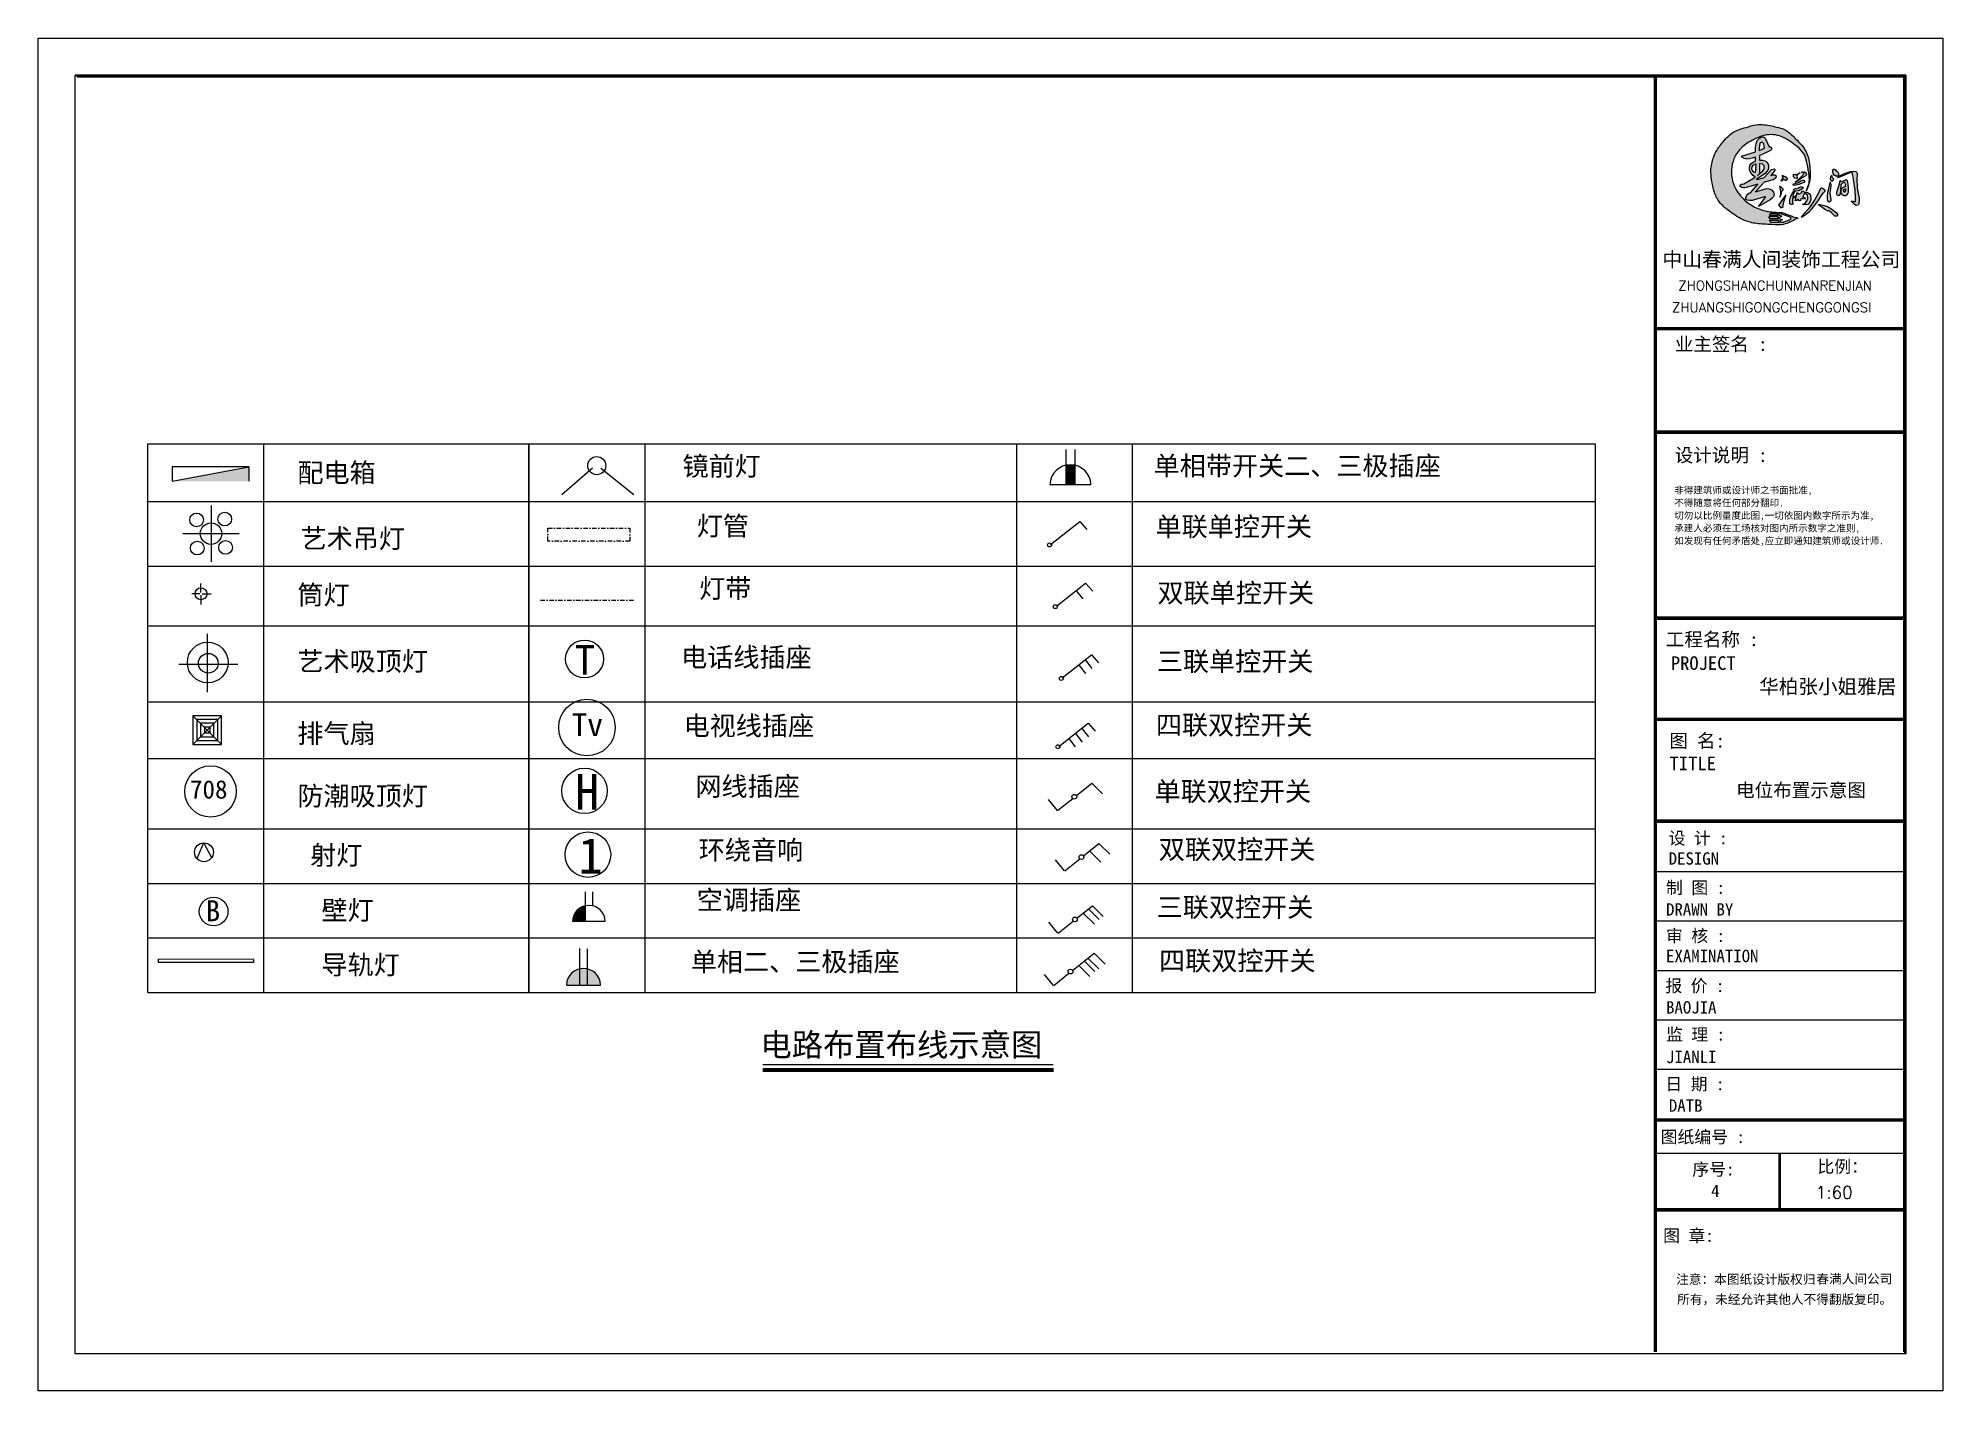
# Model space of a CAD drawing. Header units: millimetres. Extents: x 71641 to 191108, y -23091 to 29972.
# Drawn here: x 91552 to 115446, y 13003 to 29972 of the extents above; entities that cross this region are included whole.
import ezdxf

# ---------------------------------------------------------------- set-up
doc = ezdxf.new("R2010")
doc.units = ezdxf.units.MM
doc.linetypes.add('DASHDOT', pattern=[1, 0.5, -0.25, 0, -0.25])
doc.linetypes.add('HIDDEN', pattern=[9.525, 6.35, -3.175])
doc.layers.add('00', color=1, linetype='Continuous')
doc.layers.add('家具', color=40, linetype='Continuous')
doc.styles.add('2121212', font='SIMFANG.TTF', dxfattribs={"height": 180})
doc.styles.add('ROMAND', font='romand.shx', dxfattribs={"height": 100})
doc.styles.get("Standard").update_dxf_attribs({"font": 'SimSun.ttf', "height": 150})
doc.styles.add('STYLE-50B', font='SimSun.ttf', dxfattribs={"width": 0.766, "height": 150})

msp = doc.modelspace()

# ---------------------------------------------------------------- texts
at = {"color": 2, "insert": (100612.9, 17488.3), "char_height": 288, "width": 3826.773, "attachment_point": 1, "style": '2121212'}
msp.add_mtext('{\\f宋体|b0|i0|c134|p2;电路布置布线示意图}', dxfattribs=at)
at = {"layer": '00', "color": 8, "lineweight": -2}
for s, height, style, p in [('中山春满人间装饰工程公司', 182.269, '2121212', (111927.5, 27104.9)), ('ZHONGSHANCHUNMANRENJIAN', 121.513, 'ROMAND', (112127.9, 26807.6)), ('ZHUANGSHIGONGCHENGGONGSI', 121.513, 'ROMAND', (112048, 26533.2)), ('业主签名 :', 170.54, '2121212', (112081.9, 26047.8)), ('设计说明 :', 170.54, '2121212', (112081.9, 24655.5)), ('不得随意将任何部分翻印.', 85.432, 'STYLE-50B', (112075.8, 24099.9)), ('非得建筑师或设计师之书面批准,', 85.432, 'STYLE-50B', (112075.8, 24258.7)), ('切勿以比例量度此图,一切依图内数字所示为准,', 85.432, 'STYLE-50B', (112075.8, 23941.1)), ('承建人必须在工场核对图内所示数字之准则,', 85.432, 'STYLE-50B', (112075.8, 23782.3)), ('如发现有任何矛盾处,应立即通知建筑师或设计师.', 85.432, 'STYLE-50B', (112075.8, 23623.5)), ('工程名称 :', 170.54, '2121212', (111969.3, 22345.1)), ('PROJECT', 170.54, '2121212', (112033.6, 22046.6)), ('图 名:', 170.54, '2121212', (112013.3, 21072.3)), ('TITLE', 170.54, '2121212', (112017.5, 20788.3)), ('设 计 :', 155.04, '2121212', (112005.3, 19858.8)), ('DESIGN', 155.04, '2121212', (112005.3, 19603.8)), ('制 图 :', 155.04, '2121212', (111972.6, 19238)), ('DRAWN BY', 155.04, '2121212', (111972.6, 18965.1)), ('审 核 :', 155.04, '2121212', (111972.6, 18634.4)), ('EXAMINATION', 155.04, '2121212', (111972.6, 18380.6)), ('报 价 :', 155.04, '2121212', (111964.4, 18007.1)), ('BAOJIA', 155.04, '2121212', (111972.6, 17736.2)), ('监 理 :', 155.04, '2121212', (111972.6, 17397)), ('JIANLI', 155.04, '2121212', (111972.6, 17114.5)), ('日 期 :', 155.04, '2121212', (111964.9, 16775.1)), ('DATB', 155.04, '2121212', (112008.3, 16503.6)), ('图纸编号 :', 155.04, '2121212', (111905, 16110.9)), ('序号:', 155.04, '2121212', (112302, 15704.7)), ('比例：', 155.04, '2121212', (113870.9, 15739.9)), ('图 章:', 155.04, '2121212', (111937, 14872.4)), ('注意：本图纸设计版权归', 116.28, '2121212', (112101.3, 14345.1)), ('春满人间公司', 116.28, '2121212', (113859.4, 14349.6)), ('所有，未经允许其他人不得翻版复印。', 116.28, '2121212', (112112.1, 14094))]:
    msp.add_text(s, height=height, dxfattribs=dict(at, style=style)).set_placement(p)
at = {"layer": '00', "color": 8, "lineweight": -2, "attachment_point": 1, "style": '2121212'}
for s, insert, char_height, width in [('{\\fSimSun|b0|i0|c134|p2;\\C2;华柏张小姐雅居}', (113141.3, 21928.7, 0), 180, 2659.922), ('{\\fSimSun|b0|i0|c134|p2;\\C2;电位布置示意图}', (112851.8, 20623.4, 0), 170.544, 2022.223)]:
    msp.add_mtext(s, dxfattribs=dict(at, insert=insert, char_height=char_height, width=width))
at = {"layer": '家具', "color": 2, "attachment_point": 1}
for s, insert, char_height, width in [('{\\f宋体|b0|i0|c134|p2;配电箱}', (94804.6, 24640.8), 240, 8964.636), ('{\\f宋体|b0|i0|c134|p2;镜前灯}', (99635.7, 24723.2), 240, 8964.636), ('{\\f宋体|b0|i0|c134|p2;单相带开关二、三极插座}', (105545.8, 24726.6), 240, 8964.636), ('{\\f宋体|b0|i0|c134|p2;灯管}', (99814.2, 23972.4), 240, 8964.636), ('{\\f宋体|b0|i0|c134|p2;单联单控开关}', (105568.4, 23964.5), 240, 8964.636), ('{\\f宋体|b0|i0|c134|p2;艺术吊灯}', (94844.2, 23815.3), 240, 8964.636), ('{\\f宋体|b0|i0|c134|p2;灯带}', (99844.6, 23189.4), 240, 8964.636), ('{\\f宋体|b0|i0|c134|p2;筒灯}', (94804.6, 23108.2), 240, 8964.636), ('{\\f宋体|b0|i0|c134|p2;双联单控开关}', (105593.6, 23132.8), 240, 8964.636), ('{\\f宋体|b0|i0|c134|p2;艺术吸顶灯}', (94804.6, 22275.9), 240, 8964.636), ('T', (98284.4, 22358.5), 372.5, 1865.033), ('{\\f宋体|b0|i0|c134|p2;电话线插座}', (99618.5, 22326.1), 240, 8964.636), ('{\\f宋体|b0|i0|c134|p2;三联单控开关}', (105585.7, 22273.7), 240, 8964.636), ('{\\f宋体|b0|i0|c134|p2;四联双控开关}', (105573.4, 21476.2), 240, 8964.636), ('{\\f宋体|b0|i0|c134|p2;排气扇}', (94804.6, 21369.7), 240, 8964.636), ('Tv', (98245.4, 21503.8), 288, 1865.088), ('{\\f宋体|b0|i0|c134|p2;电视线插座}', (99648.9, 21466.1), 240, 8964.636), ('708', (93457.6, 20663), 230.4, 1491.84), ('{\\f宋体|b0|i0|c134|p2;防潮吸顶灯}', (94804.6, 20586.7), 240, 8964.636), ('H', (98287.5, 20739.2), 447, 2238.039), ('{\\f宋体|b0|i0|c134|p2;网线插座}', (99796.5, 20706.9), 240, 8964.636), ('{\\f宋体|b0|i0|c134|p2;单联双控开关}', (105556.2, 20644), 240, 8964.636), ('{\\f宋体|b0|i0|c134|p2;射灯}', (94964.9, 19843.2), 240, 8964.636), ('1', (98330.2, 19939.9), 447, 2238.336), ('{\\f宋体|b0|i0|c134|p2;环绕音响}', (99839.2, 19907.6), 240, 8964.636), ('{\\f宋体|b0|i0|c134|p2;双联双控开关}', (105610.2, 19915.2), 240, 8964.636), ('B', (93655.7, 19157.6), 264.8, 1326.152), ('{\\f宋体|b0|i0|c134|p2;壁灯}', (95106.8, 19151.5), 240, 8964.636), ('{\\f宋体|b0|i0|c134|p2;空调插座}', (99814.2, 19280.8), 240, 8964.636), ('{\\f宋体|b0|i0|c134|p2;三联双控开关}', (105583.1, 19190.7), 240, 8964.636), ('{\\f宋体|b0|i0|c134|p2;导轨灯}', (95106.8, 18467.9), 240, 8964.636), ('{\\f宋体|b0|i0|c134|p2;单相二、三极插座}', (99740.3, 18506.3), 240, 8964.636), ('{\\f宋体|b0|i0|c134|p2;四联双控开关}', (105613.1, 18519), 240, 8964.636)]:
    msp.add_mtext(s, dxfattribs=dict(at, insert=insert, char_height=char_height, width=width))
at = {"layer": '家具', "color": 2, "width": 836.8, "attachment_point": 1, "style": '2121212'}
for s, insert, char_height in [('4', (112537.3, 15589.1), 155), ('{\\Fromand.shx;1:60}', (113849.2, 15569.6), 155.04)]:
    msp.add_mtext(s, dxfattribs=dict(at, insert=insert, char_height=char_height))

# ---------------------------------------------------------------- hatches: boundary and pattern name
at = {"layer": '00', "lineweight": -2}
h = msp.add_hatch(color=8, dxfattribs=at)
edge = h.paths.add_edge_path()
edge.add_spline(control_points=[(113119.9, 27836.4), (113100.7, 27844.5), (113056.4, 27866.1), (112977.8, 27917.8), (112895.4, 27999.8), (112847.7, 28075.5), (112830, 28116.1), (112829.2, 28117.8)], knot_values=[22078.9086952, 22078.9086952, 22078.9086952, 22078.9086952, 22412.0370462, 22864.4170592, 23573.3523889, 24248.6635149, 24278.3398716, 24278.3398716, 24278.3398716, 24278.3398716], degree=3, periodic=0)
edge.add_line((112829.2, 28117.8), (112564.6, 28087.7))
edge.add_spline(control_points=[(112564.6, 28087.7), (112570.1, 28064.1), (112589.9, 27996.2), (112653.3, 27888.6), (112788, 27783.2), (112933.6, 27685.4), (113059.3, 27652), (113114.1, 27644.6), (113118.6, 27644)], knot_values=[12526.9809667, 12526.9809667, 12526.9809667, 12526.9809667, 12912.7637596, 13656.4430566, 14467.9260646, 15619.1992168, 16432.6725192, 16505.4951903, 16505.4951903, 16505.4951903, 16505.4951903], degree=3, periodic=0)
edge.add_line((113118.6, 27644), (113119.9, 27836.4))
edge = h.paths.add_edge_path()
edge.add_spline(control_points=[(112829.2, 28117.8), (112811.5, 28159), (112787.7, 28250), (112796.1, 28391.4), (112837.1, 28494.5), (112872.7, 28544.3), (112881.4, 28555.3)], knot_values=[24278.3398716, 24278.3398716, 24278.3398716, 24278.3398716, 24990.7579804, 25753.8532453, 26502.7717877, 26725.4830868, 26725.4830868, 26725.4830868, 26725.4830868], degree=3, periodic=0)
edge.add_line((112881.4, 28555.3), (112706.5, 28694.4))
edge.add_spline(control_points=[(112706.5, 28694.4), (112704.5, 28692.1), (112667.8, 28650.9), (112611, 28575.8), (112550.1, 28442.8), (112527.5, 28307.6), (112546.1, 28184.4), (112557.9, 28115.9), (112564.6, 28087.7)], knot_values=[9052.7268521, 9052.7268521, 9052.7268521, 9052.7268521, 9101.9442126, 9929.8603525, 10544.1641473, 11423.717054, 12065.4848554, 12526.9809667, 12526.9809667, 12526.9809667, 12526.9809667], degree=3, periodic=0)
edge.add_line((112564.6, 28087.7), (112829.2, 28117.8))
edge = h.paths.add_edge_path()
edge.add_spline(control_points=[(112881.4, 28555.3), (112906.6, 28587), (112962.4, 28639.2), (113037.8, 28683.4), (113111.2, 28720.3), (113185.7, 28752.1), (113285.8, 28765.4), (113350.6, 28757.2), (113381.2, 28749.3)], knot_values=[26725.4830868, 26725.4830868, 26725.4830868, 26725.4830868, 27368.2238383, 27920.7840449, 28117.8006108, 28678.8842619, 29205.0827509, 29708.3000332, 29708.3000332, 29708.3000332, 29708.3000332], degree=3, periodic=0)
edge.add_line((113381.2, 28749.3), (113405.8, 28844.9))
edge.add_spline(control_points=[(113405.8, 28844.9), (113397.7, 28846.9), (113331.2, 28862.1), (113231.9, 28887), (113092.1, 28891.3), (112985.8, 28852), (112871.4, 28824.1), (112778.4, 28768.9), (112727.4, 28717.6), (112706.5, 28694.4)], knot_values=[5035.9376392, 5035.9376392, 5035.9376392, 5035.9376392, 5168.8232729, 6115.2202096, 6678.484335, 7362.5690304, 7901.5705561, 8555.1500836, 9052.7268521, 9052.7268521, 9052.7268521, 9052.7268521], degree=3, periodic=0)
edge.add_line((112706.5, 28694.4), (112881.4, 28555.3))
edge = h.paths.add_edge_path()
edge.add_spline(control_points=[(113381.2, 28749.3), (113386.6, 28747.9), (113417.6, 28739.2), (113467.9, 28717.7), (113539.4, 28669.6), (113620.9, 28609), (113716, 28524.3), (113745.3, 28386.3), (113764.5, 28281.6), (113771.2, 28210.2), (113769, 28167.2), (113763.7, 28137.6), (113724.1, 28041.3), (113733.4, 28061.2), (113746.3, 28088.7), (113767.5, 28148.9), (113787.4, 28240.6), (113777.2, 28327.3), (113771, 28424.6), (113746.1, 28521.1), (113689.5, 28617.6), (113625.5, 28684.6), (113544.7, 28760.7), (113478.6, 28824.1), (113418.7, 28841.6), (113405.8, 28844.9)], knot_values=[29708.3000332, 29708.3000332, 29708.3000332, 29708.3000332, 29797.0162022, 30219.3345306, 30576.0661067, 31166.9612237, 31854.6098261, 32527.8054293, 33346.1453938, 33558.6889849, 33686.8261365, 33998.2932747, 34349.980564, 34349.980564, 34349.980564, 34833.9894066, 35367.4572126, 35826.6747996, 36215.8320466, 36925.9391555, 37388.482191, 37988.7411764, 38391.3759612, 39174.8490406, 39385.9182032, 39385.9182032, 39385.9182032, 39385.9182032], degree=3, periodic=0)
edge.add_line((113405.8, 28844.9), (113381.2, 28749.3))
h = msp.add_hatch(color=8, dxfattribs=at)
h.paths.add_polyline_path([(113240.2, 28415.6), (113212.4, 28434.7), (113182.9, 28441.6), (113144.7, 28441.6), (113143, 28498.8), (113188.1, 28514.4), (113281.8, 28563), (113297.4, 28575.1), (113295.7, 28595.9), (113283.5, 28606.3), (113266.2, 28609.8), (113215.9, 28719), (113203.7, 28729.5), (113188.1, 28732.9), (113169, 28731.2), (113143, 28715.6), (113117, 28689.6), (113103.1, 28648), (113096.1, 28599.4), (113094.4, 28547.4), (112920.9, 28491.9), (112924.4, 28479.8), (112953.9, 28462.4), (112986.8, 28455.5), (113019.8, 28459), (113052.8, 28464.2), (113096.1, 28479.8), (113096.1, 28427.7), (113075.3, 28419.1), (113042.3, 28400), (113023.3, 28372.3), (113019.8, 28344.5), (113021.5, 28316.8), (113037.1, 28280.4), (113066.6, 28247.4), (113089.2, 28226.6), (112946.9, 28143.4), (112933, 28139.9), (112915.7, 28138.2), (112903.5, 28127.8), (112903.5, 28112.2), (112924.4, 28098.3), (112943.4, 28094.8), (112960.8, 28094.8), (112981.6, 28098.3), (113122.2, 28139.9), (113031.9, 28032.4), (113009.4, 28027.2), (112986.8, 28004.7), (112974.7, 27970), (112974.7, 27947.4), (112992, 27938.8), (113019.8, 27937), (113054.5, 27937), (113207.2, 27982.1), (113219.3, 27980.4), (113221.1, 27976.9), (113132.6, 27860.7), (113278.3, 27942.2), (113302.6, 27963), (113316.5, 27978.6), (113326.9, 28002.9), (113321.7, 28037.6), (113297.4, 28067.1), (113267.9, 28081), (113231.5, 28084.4), (113096.1, 28042.8), (113096.1, 28044.5), (113205.5, 28164.2), (113316.5, 28195.4), (113330.4, 28202.3), (113349.5, 28217.9), (113353, 28243.9), (113339.1, 28257.8), (113318.2, 28257.8), (113287, 28247.4), (113337.3, 28311.6), (113339.1, 28325.4), (113328.7, 28330.6), (113311.3, 28328.9), (113295.7, 28325.4), (113202, 28223.1), (113137.8, 28204.1), (113108.3, 28198.9), (113108.3, 28202.3), (113162.1, 28237), (113217.6, 28275.2), (113247.1, 28308.1), (113259.3, 28337.6), (113259.3, 28377.5)])
h.paths.add_polyline_path([(113203.7, 28370.5), (113205.5, 28334.1), (113188.1, 28308.1), (113158.6, 28280.4), (113140.5, 28264.7), (113134.3, 28256.1), (113120.4, 28247.4), (113140.5, 28264.7), (113143, 28268.2), (113144.7, 28290.8), (113146.5, 28400), (113146.5, 28398.3), (113182.9, 28389.6)], flags=16)
h.paths.add_polyline_path([(113096.1, 28332.4), (113094.4, 28308.1), (113089.2, 28290.8), (113087.5, 28283.8), (113066.6, 28297.7), (113054.5, 28316.8), (113047.6, 28337.6), (113051, 28356.7), (113064.9, 28377.5), (113090.9, 28391.3), (113097.9, 28396.5)], flags=16)
h.paths.add_polyline_path([(113141.3, 28563), (113139.5, 28590.7), (113143, 28627.1), (113153.4, 28658.4), (113167.3, 28663.6), (113184.6, 28663.6), (113198.5, 28646.2), (113205.5, 28613.3), (113207.2, 28592.5)], flags=16)
h = msp.add_hatch(color=8, dxfattribs=at)
h.paths.add_polyline_path([(113694.8, 28162.4), (113712.1, 28165.9), (113713.9, 28178.1), (113712.1, 28179.8), (113698.3, 28186.7), (113686.1, 28186.7), (113661.8, 28178.1), (113628.9, 28157.2), (113588.9, 28143.4), (113575.1, 28139.9), (113568.1, 28139.9), (113562.9, 28136.4), (113568.1, 28127.8), (113602.8, 28129.5), (113642.7, 28141.6)])
h.paths.add_polyline_path([(113654.9, 28219.7), (113594.1, 28164.2), (113606.3, 28167.6), (113700, 28231.8), (113717.3, 28238.7), (113733, 28257.8), (113729.5, 28283.8), (113708.7, 28294.2), (113678, 28290), (113670.5, 28285.6), (113700, 28283.6), (113700, 28268.2)])
h.paths.add_polyline_path([(113588.9, 28216.2), (113606.3, 28212.7), (113616.7, 28214.5), (113618.4, 28228.3), (113615, 28238.7), (113616.7, 28250.9), (113627.1, 28261.3), (113654.9, 28283.8), (113609.8, 28263), (113602.8, 28261.3), (113587.2, 28261.3), (113580.3, 28264.8), (113571.6, 28259.5), (113573.3, 28233.5)])
h.paths.add_polyline_path([(113467.5, 28231.8), (113443.2, 28243.9), (113425.8, 28243.9), (113436.2, 28226.6), (113438, 28217.9), (113413.7, 28183.3), (113432.8, 28186.7), (113451.9, 28204.1), (113469.2, 28191.9), (113483.1, 28191.9), (113495.2, 28200.6), (113497, 28207.5), (113488.3, 28221.4)])
h.paths.add_polyline_path([(113394.6, 28115.6), (113394.6, 28113.9), (113408.5, 28048), (113408.5, 28037.6), (113406.7, 28011.6), (113399.8, 27976.9), (113417.2, 28015.1), (113425.8, 28056.7), (113439.7, 28063.6), (113443.2, 28072.3), (113441.4, 28079.2)])
h.paths.add_polyline_path([(113384.2, 27878.1), (113398.1, 27860.7), (113408.5, 27848.6), (113424.1, 27846.9), (113441.4, 27859), (113441.4, 27885), (113474.4, 28006.4)])
h.paths.add_polyline_path([(113687.8, 28086.2), (113693.1, 28098.3), (113677.4, 28105.2), (113656.6, 28105.2), (113630.6, 28091.4), (113606.3, 28081), (113597.6, 28084.4), (113571.6, 28072.3), (113575.1, 28063.6), (113585.5, 28056.7), (113582, 28051.5), (113573.3, 28049.7), (113554.2, 28022), (113533.4, 27978.6), (113524.7, 27940.5), (113526.5, 27893.7), (113540.4, 27885), (113556, 27883.3), (113562.9, 27888.5), (113561.2, 27904.1), (113557.7, 27918), (113559.4, 27952.6), (113606.3, 27989.1), (113599.4, 27957.8), (113594.1, 27931.8), (113606.3, 27933.6), (113615, 27935.3), (113628.9, 27950.9), (113641, 27935.3), (113656.6, 27931.8), (113665.3, 27938.8), (113660.1, 27949.2), (113667, 27954.4), (113679.2, 27961.3), (113684.4, 27966.5), (113693.1, 27957.8), (113703.5, 27952.6), (113719.1, 27956.1), (113722.6, 27963), (113717.3, 27970), (113708.7, 27973.4), (113689.6, 27980.4), (113693.1, 27992.5), (113703.5, 28018.5), (113726, 28018.5), (113745.1, 28002.9), (113750.3, 27959.6), (113739.9, 27931.8), (113720.8, 27904.1), (113701.7, 27893.7), (113684.4, 27890.2), (113694.8, 27885), (113724.3, 27879.8), (113755.5, 27883.3), (113778.1, 27909.3), (113788.5, 27945.7), (113785, 28001.2), (113772.9, 28020.3), (113753.8, 28032.4), (113738.2, 28037.6), (113705.2, 28037.6), (113700, 28046.3), (113687.8, 28054.9), (113677.4, 28053.2), (113677.4, 28048), (113677.4, 28034.1), (113637.5, 28013.3), (113634.1, 28022), (113618.4, 28034.1), (113613.2, 28028.9), (113613.2, 28022), (113613.2, 28004.7), (113578.5, 27982.1), (113561.2, 27964.8), (113562.9, 27976.9), (113568.1, 28011.6), (113583.7, 28041.1), (113597.6, 28051.5), (113639.3, 28058.4)])
h = msp.add_hatch(color=8, dxfattribs=at)
h.paths.add_polyline_path([(113796, 27883.7), (113756.2, 27828.2), (113711.2, 27775.7), (113675.2, 27738.2), (113671.4, 27735.9), (113669.2, 27732.2), (113678.2, 27730.7), (113692.4, 27738.2), (113724, 27758.4), (113771.2, 27798.9), (113807.3, 27834.9), (113841.1, 27875.4), (113888.3, 27941.4), (113916.9, 27991.7), (113946.2, 28033), (113967.9, 28053.2), (113966.3, 28058.5), (113940.1, 28085.5), (113931.9, 28088.5), (113928.1, 28091.5), (113918.4, 28091.5), (113911.6, 28086.2), (113905.6, 28078), (113876.3, 28016.4), (113838.1, 27947.4)])
h.paths.add_polyline_path([(113956.7, 27871.7), (113922.9, 27879.9), (113901.1, 27883.7), (113886.1, 27883.7), (113885.3, 27880.7), (113889.1, 27877.7), (113920.6, 27855.9), (113961.9, 27826.7), (113999.4, 27807.2), (114011.5, 27804.9), (114022, 27799.7), (114043.7, 27783.2), (114073, 27753.2), (114090.3, 27738.2), (114105.3, 27737.4), (114113.6, 27738.2), (114123.3, 27746.4), (114124.8, 27759.2), (114109.8, 27779.4), (114073.8, 27811.7), (114039.2, 27836.4), (113997.2, 27858.2)])
h.paths.add_polyline_path([(113991.9, 27951.2), (113996.7, 27933.7), (114007.4, 27921.1), (114021, 27920.2), (114035.5, 27926), (114045.2, 27935.7), (114045.2, 27952.1), (114034.6, 27996.7), (114031.7, 28037.4), (114038.4, 28086.8), (114042.3, 28119.8), (114042.3, 28136.2), (114038.4, 28150.8), (114034.6, 28159.5), (114030.7, 28162.4), (114026.8, 28160.5), (114019, 28122.7), (114007.4, 28066.5), (113999.7, 28033.5), (113991.9, 27989)])
h.paths.add_polyline_path([(114071.4, 28205), (114065.6, 28213.7), (114055.9, 28225.4), (114056.9, 28235.1), (114054.9, 28240.9), (114051, 28244.7), (114044.8, 28242.2), (114043.3, 28237), (114037.5, 28230.2), (114032.6, 28214.7), (114036.5, 28194.4), (114048.1, 28181.8), (114061.7, 28180.8), (114072.4, 28189.5)])
h.paths.add_polyline_path([(114069.5, 28269.9), (114083, 28251.5), (114103.4, 28240.9), (114118.9, 28238.9), (114130.6, 28243.8), (114134.4, 28257.3), (114134.4, 28277.7), (114130.6, 28286.4), (114120.9, 28300), (114107.3, 28306.8), (114096.6, 28319.4), (114085, 28328.1), (114074.3, 28329), (114074.3, 28327.1), (114067.5, 28328.1), (114064.6, 28321.3), (114063.7, 28298)])
h.paths.add_polyline_path([(114324.5, 28199.2), (114342.9, 28064.5), (114349.7, 27966.7), (114348.7, 27921.1), (114340, 27918.2), (114316.7, 27927), (114303.1, 27927.9), (114293.4, 27926), (114318.7, 27902.7), (114335.1, 27884.3), (114357.4, 27871.7), (114380.7, 27875.6), (114392.3, 27893), (114396.2, 27932.8), (114395.2, 27962.8), (114390.4, 27987), (114376.8, 28050), (114372, 28101.4), (114367.1, 28207), (114370, 28257.3), (114370, 28277.7), (114365.2, 28288.3), (114351.6, 28297.1), (114324.5, 28301.9), (114285.7, 28300), (114222.7, 28278.7), (114158.7, 28247.7), (114132.5, 28232.2), (114125.8, 28223.6), (114137.3, 28225.4), (114159.6, 28233.1), (114285.7, 28286.4), (114296.4, 28287.4), (114303.1, 28287.4), (114309.9, 28271.9)])
h.paths.add_polyline_path([(114168.4, 28133.3), (114177.1, 28144), (114194.5, 28160.5), (114204.2, 28164.3), (114211, 28164.3), (114215.9, 28157.5), (114219.8, 28133.3), (114221.7, 28112), (114192.6, 28098.4), (114172.2, 28081), (114166.4, 28066.5), (114166.4, 28037.4), (114178.1, 28010.3), (114202.3, 27997.7), (114226.5, 27999.6), (114247.9, 28013.2), (114262.4, 28039.3), (114261.4, 28090.7), (114258.5, 28141.1), (114246.9, 28180.8), (114235.3, 28188.6), (114219.8, 28189.5), (114202.3, 28183.7), (114182.9, 28174), (114170.3, 28167.2), (114165.5, 28176.9), (114160.6, 28181.8), (114153.8, 28179.8), (114151.9, 28176.9), (114149, 28168.2), (114144.1, 28142), (114118.9, 28058.7), (114111.2, 28039.3), (114109.2, 28023.8), (114111.2, 28014.2), (114118.9, 28004.5), (114133.5, 28000.6), (114148, 28000.6), (114156.7, 28008.3), (114161.6, 28023.8), (114163.5, 28051), (114166.4, 28078.1)])
h.paths.add_polyline_path([(114206.2, 28073.3), (114199.4, 28061.6), (114203.3, 28049), (114208.1, 28039.3), (114214.9, 28041.3), (114220.7, 28051), (114222.7, 28064.5), (114221.7, 28080)], flags=17)
h = msp.add_hatch(color=8, dxfattribs=at)
edge = h.paths.add_edge_path()
edge.add_spline(control_points=[(113118.6, 27644), (113177.7, 27636.6), (113286, 27636.9), (113467.8, 27618.8), (113555.1, 27684.3), (113632.1, 27713.3), (113575.8, 27728.6), (113550.8, 27738.8), (113490.8, 27760.1), (113454.2, 27776.6), (113413.8, 27787), (113367.1, 27785.8), (113307.2, 27789.8), (113231.5, 27799.2), (113169.9, 27816.4), (113129.3, 27832.4), (113119.9, 27836.4)], knot_values=[16505.4951903, 16505.4951903, 16505.4951903, 16505.4951903, 17462.3077668, 18254.4247333, 19263.7708235, 19286.2944091, 19393.4635025, 19769.7226662, 20039.9311746, 20323.7129803, 20426.2024151, 20700.6446924, 21064.1874572, 21384.0969902, 21917.1209957, 22078.9086952, 22078.9086952, 22078.9086952, 22078.9086952], degree=3, periodic=0)
edge.add_line((113119.9, 27836.4), (113118.6, 27644))
h.paths.add_polyline_path([(113266.3, 27718.5), (113265.7, 27729.7), (113271.6, 27735), (113378.1, 27731.5), (113377.2, 27727.7), (113376.1, 27719.7), (113375.8, 27715.6), (113379.9, 27705), (113269.9, 27708.5)], flags=16)
h.paths.add_polyline_path([(113274, 27688.6), (113385.2, 27685.6), (113384.3, 27681.2), (113383.4, 27676.8), (113384.9, 27672.4), (113386.4, 27668), (113390.2, 27664.4), (113394, 27660.9), (113291.6, 27664.4, -0.4857192)], flags=16)
h.paths.add_polyline_path([(113275.2, 27748.5, -0.4993536), (113294, 27773.2), (113378.7, 27772.6), (113379.3, 27773.2), (113379.3, 27772.6), (113375.5, 27769.4), (113371.6, 27765.6), (113370.5, 27753.8), (113372.2, 27747.3, -0.1716796), (113370.5, 27746.8)], flags=16)
h.paths.add_polyline_path([(113386.6, 27752), (113387.5, 27759.7), (113392.5, 27765), (113398.7, 27768.5), (113407.7, 27770.5), (113417, 27769.7), (113419.9, 27769.7), (113533.4, 27726.2), (113534, 27696.8), (113441.7, 27660.9), (113435, 27659.2), (113430.6, 27658.8), (113419, 27661.1), (113409.3, 27667.4), (113404.6, 27676.2), (113406.4, 27684.2), (113413.4, 27688.6), (113431.7, 27694.4), (113405.2, 27702.7), (113397.2, 27707.8), (113392.8, 27716.2), (113394.4, 27723.9), (113401.1, 27727.9), (113412.5, 27732.9), (113424, 27737.9), (113392.2, 27746.8)], flags=16)
at = {"layer": '家具', "ltscale": 300}
h = msp.add_hatch(dxfattribs=at)
h.set_pattern_fill('ANSI31', color=2, scale=1.3824, style=0)
h.set_pattern_definition([(45, (-374840.58388, 202181.17135), (-0.12218805179, 0.12218805179), [])])
h.paths.add_polyline_path([(104560.1, 24613.3, 0.1102279), (104447.8, 24614.7), (104447.8, 24370.9), (104560.1, 24370.9)])
at = {"layer": '家具', "linetype": 'ByBlock', "ltscale": 400}
for points in [[(94195.4, 24593.7), (93235.8, 24413.6), (94195.4, 24413.6)], [(98607.9, 18094, 0.9675221), (98178.4, 18094)]]:
    msp.add_hatch(color=2, dxfattribs=at).paths.add_polyline_path(points)
h = msp.add_hatch(dxfattribs=at)
h.set_pattern_fill('ANSI31', color=2, scale=1.3824, style=0)
h.set_pattern_definition([(45, (-327094.8101, 203442.29512), (-0.12218805179, 0.12218805179), [])])
h.paths.add_polyline_path([(98257.6, 18895.6), (98419.7, 18895.6), (98419.7, 19088.6, 0.3455889)])

# ---------------------------------------------------------------- linework, layer by layer
at = {"color": 3, "lineweight": -2}
for p, q in [((114980.4, 29507.1), (92017.3, 29507.1)), ((114967, 29493.7), (92030.7, 29493.7)), ((114953.6, 29480.3), (92044.1, 29480.3)), ((111826.7, 13494.6), (111826.7, 29480.3)), ((111840.1, 13494.6), (111840.1, 29480.3)), ((111853.5, 13494.6), (111853.5, 29480.3)), ((114953.6, 13494.6), (114953.6, 29480.3)), ((114967, 13481.2), (114967, 29493.7)), ((114980.4, 13467.8), (114980.4, 29507.1))]:
    msp.add_line(p, q, dxfattribs=at)
at = {"color": 3, "ltscale": 2}
for p, q in [((92927.3, 24880.6), (97709.2, 24880.6)), ((92927.3, 18000.6), (92927.3, 24880.6)), ((94383.3, 18000.6), (94383.3, 24880.6)), ((97709.2, 18000.6), (97709.2, 24880.6)), ((97709.2, 24880.6), (111083.9, 24880.6)), ((99165.2, 18000.6), (99165.2, 24880.6)), ((103824.9, 24880.6), (103824.9, 18000.6)), ((105280.8, 18000.6), (105280.8, 24880.6)), ((111083.9, 24880.6), (111083.9, 18000.6)), ((92914.1, 24160.4), (97696, 24160.4)), ((97696, 24160.4), (111083.9, 24160.4)), ((92927.3, 23348), (97709.2, 23348)), ((97709.2, 23348), (111083.9, 23348)), ((92927.3, 22600), (97709.2, 22600)), ((97709.2, 22600), (111083.9, 22600)), ((97709.2, 22600), (111083.9, 22600)), ((92927.3, 21644.5), (97709.2, 21644.5)), ((97709.2, 21644.5), (111083.9, 21644.5)), ((92927.3, 20935.4), (97709.2, 20935.4)), ((97709.2, 20935.4), (111083.9, 20935.4)), ((92927.3, 20053.8), (97709.2, 20053.8)), ((97709.2, 20053.8), (111083.9, 20053.8)), ((92927.3, 19369.4), (97709.2, 19369.4)), ((97709.2, 19369.4), (111083.9, 19369.4)), ((92927.3, 18685), (97709.2, 18685)), ((97709.2, 18685), (111083.9, 18685)), ((92927.3, 18000.6), (97709.2, 18000.6)), ((97709.2, 18000.6), (111083.9, 18000.6))]:
    msp.add_line(p, q, dxfattribs=at)
at = {"color": 2}
for p, q in [((93579.7, 23001.5), (93479, 23001.5)), ((93595, 23016.9), (93595, 23131)), ((93595, 22986.2), (93595, 22869.1)), ((93610.4, 23001.5), (93723.3, 23001.5))]:
    msp.add_line(p, q, dxfattribs=at)
at = {"color": 3}
msp.add_line((100642.2, 17097.9), (104286, 17097.9), dxfattribs=at)
at = {"color": 3, "lineweight": -2}
msp.add_lwpolyline([(92017.3, 29507.1), (114980.4, 29507.1), (114980.4, 13467.8), (92017.3, 13467.8)], close=True, dxfattribs=at)
at = {"color": 8, "const_width": 50}
msp.add_lwpolyline([(100642.2, 17029.3), (104292.2, 17029.3)], dxfattribs=at)
at = {"color": 2}
msp.add_circle((93595, 23001.5), 74.6, dxfattribs=at)
at = {"layer": '00', "color": 8, "lineweight": -2}
for p, q in [((111853.5, 26342.7), (114953.6, 26342.7)), ((111853.5, 26329.4), (114953.6, 26329.4)), ((111853.5, 26316), (114953.6, 26316)), ((111853.5, 25044.9), (114953.6, 25044.9)), ((111853.5, 25031.5), (114953.6, 25031.5)), ((111853.5, 25018.1), (114953.6, 25018.1)), ((111853.5, 22712), (114953.6, 22712)), ((111853.5, 22698.6), (114953.6, 22698.6)), ((111853.5, 22685.2), (114953.6, 22685.2)), ((111853.5, 21441.7), (114953.6, 21441.7)), ((111853.5, 21428.3), (114953.6, 21428.3)), ((111853.5, 21415), (114953.6, 21415)), ((111853.5, 20165.1), (114953.6, 20165.1)), ((111853.5, 20151.8), (114953.6, 20151.8)), ((111853.5, 20138.4), (114953.6, 20138.4)), ((111853.5, 19518.2), (114953.6, 19518.2)), ((111853.5, 18898.1), (114953.6, 18898.1)), ((111853.5, 18277.9), (114953.6, 18277.9)), ((111853.5, 17657.8), (114953.6, 17657.8)), ((111853.5, 17037.6), (114953.6, 17037.6)), ((111853.5, 16417.4), (114953.6, 16417.4)), ((111853.5, 16417.4), (114953.6, 16417.4)), ((111853.5, 16417.4), (114953.6, 16417.4)), ((111853.5, 16404.1), (114953.6, 16404.1)), ((111853.5, 16390.7), (114953.6, 16390.7)), ((111853.5, 15985.2), (114953.6, 15985.2)), ((113388, 15985.2), (113388, 15288.9)), ((113395.8, 15985.2), (113395.8, 15288.9)), ((113403.5, 15985.2), (113403.5, 15288.9)), ((111851.9, 15288.9), (114952.1, 15288.9)), ((111851.9, 15275.5), (114952.1, 15275.5)), ((111851.9, 15262.1), (114952.1, 15262.1))]:
    msp.add_line(p, q, dxfattribs=at)
for points in [[(91552.2, 29972.3), (115445.5, 29972.3), (115445.5, 13002.6), (91552.2, 13002.6)], [(112920.9, 28491.9), (113094.4, 28547.4), (113096.1, 28599.4), (113103.1, 28648), (113117, 28689.6), (113143, 28715.6), (113169, 28731.2), (113188.1, 28732.9), (113203.7, 28729.5), (113215.9, 28719), (113266.2, 28609.8), (113283.5, 28606.3), (113295.7, 28595.9), (113297.4, 28575.1), (113281.8, 28563), (113188.1, 28514.4), (113143, 28498.8), (113144.7, 28441.6), (113182.9, 28441.6), (113212.4, 28434.7), (113240.2, 28415.6), (113259.3, 28377.5), (113259.3, 28337.6), (113247.1, 28308.1), (113217.6, 28275.2), (113162.1, 28237), (113108.3, 28202.3), (113108.3, 28198.9), (113137.8, 28204.1), (113202, 28223.1), (113295.7, 28325.4), (113311.3, 28328.9), (113328.7, 28330.6), (113339.1, 28325.4), (113337.3, 28311.6), (113287, 28247.4), (113318.2, 28257.8), (113339.1, 28257.8), (113353, 28243.9), (113349.5, 28217.9), (113330.4, 28202.3), (113316.5, 28195.4), (113205.5, 28164.2), (113096.1, 28044.5), (113096.1, 28042.8), (113231.5, 28084.4), (113267.9, 28081), (113297.4, 28067.1), (113321.7, 28037.6), (113326.9, 28002.9), (113316.5, 27978.6), (113302.6, 27963), (113278.3, 27942.2), (113132.6, 27860.7), (113221.1, 27976.9), (113219.3, 27980.4), (113207.2, 27982.1), (113054.5, 27937), (113019.8, 27937), (112992, 27938.8), (112974.7, 27947.4), (112974.7, 27970), (112986.8, 28004.7), (113009.4, 28027.2), (113031.9, 28032.4), (113122.2, 28139.9), (112981.6, 28098.3), (112960.8, 28094.8), (112943.4, 28094.8), (112924.4, 28098.3), (112903.5, 28112.2), (112903.5, 28127.8), (112915.7, 28138.2), (112933, 28139.9), (112946.9, 28143.4), (113089.2, 28226.6), (113066.6, 28247.4), (113037.1, 28280.4), (113021.5, 28316.8), (113019.8, 28344.5), (113023.3, 28372.3), (113042.3, 28400), (113075.3, 28419.1), (113096.1, 28427.7), (113096.1, 28479.8), (113052.8, 28464.2), (113019.8, 28459), (112986.8, 28455.5), (112953.9, 28462.4), (112924.4, 28479.8)], [(113141.3, 28563), (113207.2, 28592.5), (113205.5, 28613.3), (113198.5, 28646.2), (113184.6, 28663.6), (113167.3, 28663.6), (113153.4, 28658.4), (113143, 28627.1), (113139.5, 28590.7)], [(113097.9, 28396.5), (113096.1, 28332.4), (113094.4, 28308.1), (113089.2, 28290.8), (113087.5, 28283.8), (113066.6, 28297.7), (113054.5, 28316.8), (113047.6, 28337.6), (113051, 28356.7), (113064.9, 28377.5), (113090.9, 28391.3)], [(113146.5, 28400), (113144.7, 28290.8), (113143, 28268.2), (113134.3, 28256.1), (113120.4, 28247.4), (113158.6, 28280.4), (113188.1, 28308.1), (113205.5, 28334.1), (113203.7, 28370.5), (113182.9, 28389.6), (113146.5, 28398.3)], [(113425.8, 28243.9), (113436.2, 28226.6), (113438, 28217.9), (113413.7, 28183.3), (113432.8, 28186.7), (113451.9, 28204.1), (113469.2, 28191.9), (113483.1, 28191.9), (113495.2, 28200.6), (113497, 28207.5), (113488.3, 28221.4), (113467.5, 28231.8), (113443.2, 28243.9)], [(113654.9, 28283.8), (113627.1, 28261.3), (113616.7, 28250.9), (113615, 28238.7), (113618.4, 28228.3), (113616.7, 28214.5), (113606.3, 28212.7), (113588.9, 28216.2), (113573.3, 28233.5), (113571.6, 28259.5), (113580.3, 28264.8), (113587.2, 28261.3), (113602.8, 28261.3), (113609.8, 28263)], [(113670.5, 28289), (113708.7, 28294.2), (113729.5, 28283.8), (113733, 28257.8), (113717.3, 28238.7), (113700, 28231.8), (113606.3, 28167.6), (113594.1, 28164.2), (113654.9, 28219.7), (113700, 28268.2), (113700, 28280.4), (113696.5, 28283.8), (113670.5, 28285.6), (113679.2, 28290.8)], [(114045.2, 28243.8), (114043.3, 28237), (114037.5, 28230.2), (114032.6, 28214.7), (114036.5, 28194.4), (114048.1, 28181.8), (114061.7, 28180.8), (114072.4, 28189.5), (114071.4, 28205), (114065.6, 28213.7), (114055.9, 28225.4), (114056.9, 28235.1), (114054.9, 28240.9), (114051, 28244.7), (114046.2, 28242.8)], [(114074.3, 28329), (114085, 28328.1), (114096.6, 28319.4), (114107.3, 28306.8), (114120.9, 28300), (114130.6, 28286.4), (114134.4, 28277.7), (114134.4, 28257.3), (114130.6, 28243.8), (114118.9, 28238.9), (114103.4, 28240.9), (114083, 28251.5), (114069.5, 28269.9), (114063.7, 28298), (114064.6, 28321.3), (114067.5, 28328.1), (114074.3, 28327.1)], [(114125.7, 28223.4), (114132.5, 28232.2), (114158.7, 28247.7), (114222.7, 28278.7), (114285.7, 28300), (114324.5, 28301.9), (114351.6, 28297.1), (114365.2, 28288.3), (114370, 28277.7), (114370, 28257.3), (114367.1, 28207), (114372, 28101.4), (114376.8, 28050), (114390.4, 27987), (114395.2, 27962.8), (114396.2, 27932.8), (114392.3, 27893), (114380.7, 27875.6), (114357.4, 27871.7), (114335.1, 27884.3), (114318.7, 27902.7), (114293.4, 27926), (114303.1, 27927.9), (114316.7, 27927), (114340, 27918.2), (114348.7, 27921.1), (114349.7, 27966.7), (114342.9, 28064.5), (114324.5, 28199.2), (114309.9, 28271.9), (114303.1, 28287.4), (114296.4, 28287.4), (114285.7, 28286.4), (114159.6, 28233.1), (114137.3, 28225.4), (114124.7, 28223.4)], [(113474.4, 28006.4), (113384.2, 27878.1), (113398.1, 27860.7), (113408.5, 27848.6), (113424.1, 27846.9), (113441.4, 27859), (113441.4, 27885)], [(113394.6, 28113.9), (113408.5, 28048), (113408.5, 28037.6), (113406.7, 28011.6), (113399.8, 27976.9), (113417.2, 28015.1), (113425.8, 28056.7), (113439.7, 28063.6), (113443.2, 28072.3), (113441.4, 28079.2), (113394.6, 28115.6)], [(113684.4, 27890.2), (113701.7, 27893.7), (113720.8, 27904.1), (113739.9, 27931.8), (113750.3, 27959.6), (113745.1, 28002.9), (113726, 28018.5), (113703.5, 28018.5), (113693.1, 27992.5), (113689.6, 27980.4), (113708.7, 27973.4), (113717.3, 27970), (113722.6, 27963), (113719.1, 27956.1), (113703.5, 27952.6), (113693.1, 27957.8), (113684.4, 27966.5), (113679.2, 27961.3), (113667, 27954.4), (113660.1, 27949.2), (113665.3, 27938.8), (113656.6, 27931.8), (113641, 27935.3), (113628.9, 27950.9), (113615, 27935.3), (113606.3, 27933.6), (113594.1, 27931.8), (113599.4, 27957.8), (113606.3, 27989.1), (113559.4, 27952.6), (113557.7, 27918), (113561.2, 27904.1), (113562.9, 27888.5), (113556, 27883.3), (113540.4, 27885), (113526.5, 27893.7), (113524.7, 27940.5), (113533.4, 27978.6), (113554.2, 28022), (113573.3, 28049.7), (113582, 28051.5), (113585.5, 28056.7), (113575.1, 28063.6), (113571.6, 28072.3), (113597.6, 28084.4), (113606.3, 28081), (113630.6, 28091.4), (113656.6, 28105.2), (113677.4, 28105.2), (113693.1, 28098.3), (113687.8, 28086.2), (113639.3, 28058.4), (113597.6, 28051.5), (113583.7, 28041.1), (113568.1, 28011.6), (113562.9, 27976.9), (113561.2, 27964.8), (113578.5, 27982.1), (113613.2, 28004.7), (113613.2, 28022), (113613.2, 28028.9), (113618.4, 28034.1), (113634.1, 28022), (113637.5, 28013.3), (113677.4, 28034.1), (113677.4, 28048), (113677.4, 28053.2), (113687.8, 28054.9), (113700, 28046.3), (113705.2, 28037.6), (113738.2, 28037.6), (113753.8, 28032.4), (113772.9, 28020.3), (113785, 28001.2), (113788.5, 27945.7), (113778.1, 27909.3), (113755.5, 27883.3), (113724.3, 27879.8), (113694.8, 27885)], [(113712.1, 28179.8), (113698.3, 28186.7), (113686.1, 28186.7), (113661.8, 28178.1), (113628.9, 28157.2), (113588.9, 28143.4), (113575.1, 28139.9), (113568.1, 28139.9), (113562.9, 28136.4), (113568.1, 28127.8), (113602.8, 28129.5), (113642.7, 28141.6), (113694.8, 28162.4), (113712.1, 28165.9), (113713.9, 28178.1)], [(113964.2, 28060.7), (113940.1, 28085.5), (113931.9, 28088.5), (113928.1, 28091.5), (113918.4, 28091.5), (113911.6, 28086.2), (113905.6, 28078), (113876.3, 28016.4), (113838.1, 27947.4), (113796, 27883.7), (113756.2, 27828.2), (113711.2, 27775.7), (113675.2, 27738.2), (113671.4, 27735.9), (113669.2, 27732.2), (113678.2, 27730.7), (113692.4, 27738.2), (113724, 27758.4), (113771.2, 27798.9), (113807.3, 27834.9), (113841.1, 27875.4), (113888.3, 27941.4), (113916.9, 27991.7), (113946.2, 28033), (113967.9, 28053.2), (113964.9, 28063), (113949.2, 28077.2)], [(114026.8, 28160.5), (114019, 28122.7), (114007.4, 28066.5), (113999.7, 28033.5), (113991.9, 27989), (113991.9, 27951.2), (113996.7, 27933.7), (114007.4, 27921.1), (114021, 27920.2), (114035.5, 27926), (114045.2, 27935.7), (114045.2, 27952.1), (114034.6, 27996.7), (114031.7, 28037.4), (114038.4, 28086.8), (114042.3, 28119.8), (114042.3, 28136.2), (114038.4, 28150.8), (114034.6, 28159.5), (114030.7, 28162.4)], [(114153.8, 28179.8), (114151.9, 28176.9), (114149, 28168.2), (114144.1, 28142), (114118.9, 28058.7), (114111.2, 28039.3), (114109.2, 28023.8), (114111.2, 28014.2), (114118.9, 28004.5), (114133.5, 28000.6), (114148, 28000.6), (114156.7, 28008.3), (114161.6, 28023.8), (114163.5, 28051), (114166.4, 28078.1), (114168.4, 28133.3), (114177.1, 28144), (114194.5, 28160.5), (114204.2, 28164.3), (114211, 28164.3), (114215.9, 28157.5), (114219.8, 28133.3), (114221.7, 28112), (114192.6, 28098.4), (114172.2, 28081), (114166.4, 28066.5), (114166.4, 28037.4), (114178.1, 28010.3), (114202.3, 27997.7), (114226.5, 27999.6), (114247.9, 28013.2), (114262.4, 28039.3), (114261.4, 28090.7), (114258.5, 28141.1), (114246.9, 28180.8), (114235.3, 28188.6), (114219.8, 28189.5), (114202.3, 28183.7), (114182.9, 28174), (114170.3, 28167.2), (114165.5, 28176.9), (114160.6, 28181.8)], [(114221.7, 28080), (114222.7, 28064.5), (114220.7, 28051), (114214.9, 28041.3), (114208.1, 28039.3), (114203.3, 28049), (114199.4, 28061.6), (114206.2, 28073.3), (114221.7, 28080)], [(113378.1, 27731.5), (113376.4, 27723.8), (113375.8, 27715.6), (113379.9, 27705), (113269.9, 27708.5), (113266.3, 27718.5), (113265.7, 27729.7), (113271.6, 27735)], [(113378.1, 27731.5), (113271.6, 27735), (113268.7, 27732.4), (113265.7, 27729.7), (113266.2, 27721.7), (113268.1, 27713.5), (113269.9, 27708.5), (113379.9, 27705), (113377.8, 27710.3), (113375.8, 27715.6), (113376.1, 27719.7), (113377.2, 27727.7)], [(113379.3, 27772.6), (113375.5, 27769.4), (113371.6, 27765.6), (113371.1, 27759.7), (113370.5, 27753.8), (113372.2, 27747.3), (113275.2, 27748.5), (113274.4, 27753.8), (113275.4, 27759.9), (113279.1, 27766.4), (113285.7, 27771.4), (113293.8, 27773.2)], [(113533.4, 27726.2), (113534, 27696.8), (113441.7, 27660.9), (113435, 27659.2), (113430.6, 27658.8), (113419, 27661.1), (113409.3, 27667.4), (113404.6, 27676.2), (113406.4, 27684.2), (113413.4, 27688.6), (113431.7, 27694.4), (113405.2, 27702.7), (113397.2, 27707.8), (113392.8, 27716.2), (113394.4, 27723.9), (113401.1, 27727.9), (113412.5, 27732.9), (113424, 27737.9), (113392.2, 27746.8), (113386.6, 27752), (113387.5, 27759.7), (113392.5, 27765), (113398.7, 27768.5), (113407.7, 27770.5), (113417, 27769.7), (113419.9, 27769.7), (113533.4, 27726.2)], [(113886.1, 27883.7), (113901.1, 27883.7), (113922.9, 27879.9), (113956.7, 27871.7), (113997.2, 27858.2), (114039.2, 27836.4), (114073.8, 27811.7), (114109.8, 27779.4), (114124.8, 27759.2), (114123.3, 27746.4), (114113.6, 27738.2), (114105.3, 27737.4), (114090.3, 27738.2), (114073, 27753.2), (114043.7, 27783.2), (114022, 27799.7), (114011.5, 27804.9), (113999.4, 27807.2), (113961.9, 27826.7), (113920.6, 27855.9), (113889.1, 27877.7), (113885.3, 27880.7)], [(113385.2, 27685.6), (113274, 27688.6), (113273.3, 27683.4), (113274, 27678.1), (113276.9, 27672.2), (113281.4, 27667.8), (113287.4, 27665.1), (113394, 27660.9), (113390.2, 27664.4), (113386.4, 27668), (113384.9, 27672.4), (113383.4, 27676.8), (113384.3, 27681.2), (113385.2, 27685.6)]]:
    msp.add_lwpolyline(points, close=True, dxfattribs=at)
for points in [[(113379.3, 27772.6), (113294, 27773.2, 0.4993536), (113275.2, 27748.5), (113370.5, 27746.8, 0.1716796), (113372.2, 27747.3), (113370.5, 27753.8), (113371.6, 27765.6), (113379.3, 27773.2)], [(113394, 27660.9), (113291.6, 27664.4, -0.4857192), (113274, 27688.6), (113385.2, 27685.6), (113383.4, 27676.8), (113386.4, 27668)]]:
    msp.add_lwpolyline(points, format="xyb", close=True, dxfattribs=at)
at = {"layer": '00', "color": 8, "lineweight": -2, "start_tangent": (0.4255766, 0.9049224), "end_tangent": (0.4255766, 0.9049224)}
msp.add_spline([(113733.4, 28061.2), (113764.8, 28146.7), (113782.4, 28245.4), (113777.5, 28331.6), (113770.6, 28404.5), (113735.3, 28533.2), (113691.5, 28608.4), (113616.3, 28692.5), (113561.6, 28744.9), (113443.6, 28832.9), (113381.4, 28850.7), (113206.8, 28885), (113100.8, 28885), (112976.6, 28851.6), (112879.9, 28821.5), (112773.8, 28759.4), (112700.4, 28687.5), (112608.5, 28561.8), (112561, 28456.5), (112535.2, 28293.1), (112548.3, 28173.2), (112585.6, 28018.3), (112657.2, 27898.2), (112772, 27797.7), (112957.5, 27686.2), (113105.1, 27645.8), (113298.3, 27633.4), (113447.2, 27635), (113621.8, 27709.4), (113625.7, 27711.2), (113607.6, 27720.1), (113540.4, 27742.3), (113492.8, 27760.1), (113443, 27779.2), (113424.3, 27783.8), (113372.8, 27786.6), (113304.5, 27790.7), (113244.9, 27798.7), (113148.3, 27825.2), (113063.6, 27863.9), (112992.7, 27910.7), (112898, 28004.5), (112831.5, 28112.7), (112795.4, 28247.5), (112803.8, 28390.7), (112857, 28521.1), (112969.2, 28639), (113057.8, 28693.2), (113090.9, 28709.9), (113189.2, 28748.2), (113287.3, 28761.2), (113397.3, 28744.8), (113470.4, 28713.7), (113526.9, 28677.6), (113615.7, 28610.8), (113704.4, 28516.7), (113742.7, 28396.1), (113767.8, 28244.3), (113770.5, 28204.4), (113769.5, 28180.3), (113756.2, 28123.3), (113733.4, 28061.2)], degree=3, dxfattribs=at)
at = {"layer": '家具', "color": 2}
for p, q in [((97709.2, 24880.6), (97709.2, 18000.6)), ((93235.8, 24593.7), (93235.8, 24413.6)), ((98507.5, 24579.1), (98123.7, 24240.9)), ((98612.8, 24579.1), (99026.6, 24248.4)), ((93674.8, 22501.3), (93674.8, 21768.2)), ((104399.6, 21945.5), (104766, 22235.6)), ((104766, 22235.6), (104855.4, 22134.8)), ((93316.7, 22120.9), (94056.1, 22120.9)), ((104609.8, 22102.2), (104691.6, 21999.8)), ((104689.6, 22167.6), (104771.3, 22065.2)), ((104357.3, 21087.5), (104723.7, 21377.5)), ((104647.2, 21309.5), (104729, 21207.1)), ((104723.7, 21377.5), (104813.1, 21276.8)), ((104479.8, 21185.8), (104561.6, 21083.4)), ((104567.5, 21244.1), (104649.2, 21141.7)), ((104575.7, 20471), (104769.2, 20625.8)), ((104769.2, 20625.8), (104904.6, 20492)), ((104337.4, 20283.3), (104225.3, 20420)), ((104341, 20283.3), (104529.6, 20434.2)), ((93625.7, 19875.8), (93543.7, 19678.2)), ((93625.7, 19880.1), (93729.2, 19695.4)), ((104665.6, 19714.1), (104859.1, 19868.8)), ((104859.1, 19868.8), (104994.5, 19735.1)), ((104427.3, 19526.4), (104315.3, 19663.1)), ((104430.9, 19526.4), (104619.5, 19677.2)), ((104748.7, 19770.8), (104884.1, 19637)), ((104344.5, 18745.1), (104232.5, 18881.9)), ((104348.2, 18745.1), (104536.8, 18896)), ((104582.9, 18932.9), (104776.4, 19087.6)), ((104666, 18989.6), (104801.4, 18855.8)), ((104727.3, 19050.9), (104862.7, 18917.1)), ((104776.4, 19087.6), (104911.8, 18953.9)), ((93061.7, 18375.2), (93061.7, 18418.2)), ((94254.6, 18416.1), (94254.6, 18375.2)), ((104527.9, 18277.6), (104798.4, 18493.9)), ((104721.5, 18432.3), (104856.9, 18298.6)), ((104798.4, 18493.9), (104937.7, 18356.3)), ((104289.6, 18089.8), (104177.6, 18226.6)), ((104293.2, 18089.8), (104481.9, 18240.7)), ((104611.1, 18334.3), (104746.5, 18200.5)), ((104672.4, 18395.6), (104807.8, 18261.8))]:
    msp.add_line(p, q, dxfattribs=at)
at = {"layer": '家具', "color": 2, "linetype": 'ByBlock', "ltscale": 400}
for p, q in [((104447.8, 24369.3), (104447.8, 24811.6)), ((104560.1, 24369.3), (104560.1, 24811)), ((93235.8, 24413.6), (94195.4, 24593.7)), ((104243.1, 24370.9), (104758.5, 24370.9)), ((104252.9, 23619.6), (104619.2, 23909.7)), ((104619.2, 23909.7), (104708.6, 23808.9)), ((104326, 22845.7), (104692.4, 23135.7)), ((104573.7, 23039.7), (104655.4, 22937.3)), ((104692.4, 23135.7), (104781.7, 23035)), ((98419.7, 18895.6), (98419.7, 19264)), ((98508.6, 19087.5), (98508.6, 19262.6)), ((98257.6, 18895.6), (98665.6, 18895.6)), ((98349, 18097.7), (98349, 18553.2)), ((98442.6, 18094), (98442.6, 18549.5)), ((98178.4, 18094), (98607.9, 18094))]:
    msp.add_line(p, q, dxfattribs=at)
at = {"layer": '家具', "color": 2, "linetype": 'ByBlock'}
for p, q in [((94195.4, 24593.7), (93235.8, 24593.7)), ((94195.4, 24593.7), (94195.4, 24413.6)), ((93721.6, 24110.1), (93721.6, 23402.8)), ((93368, 23756.5), (94075.3, 23756.5))]:
    msp.add_line(p, q, dxfattribs=at)
at = {"layer": '家具', "color": 2, "linetype": 'DASHDOT', "ltscale": 111}
msp.add_line((97854.2, 22922), (99030.9, 22922), dxfattribs=at)
at = {"layer": '家具', "color": 2, "linetype": 'Continuous'}
for p, q in [((93853.5, 21472.7), (93493.5, 21112.7)), ((93493.5, 21472.7), (93853.5, 21112.7))]:
    msp.add_line(p, q, dxfattribs=at)
at = {"layer": '家具', "color": 2, "linetype": 'HIDDEN', "ltscale": 400}
for p, q in [((94254.6, 18416.1), (93061.7, 18418.2)), ((94254.6, 18375.2), (93061.7, 18375.2))]:
    msp.add_line(p, q, dxfattribs=at)
at = {"layer": '家具', "color": 2, "linetype": 'DASHDOT', "ltscale": 111}
msp.add_lwpolyline([(97947.7, 23826.5), (98976, 23826.5), (98976, 23663.2), (97947.7, 23663.2)], close=True, dxfattribs=at)
at = {"layer": '家具', "color": 2, "linetype": 'Continuous'}
for points in [[(93493.5, 21112.7), (93853.5, 21112.7), (93853.5, 21472.7), (93493.5, 21472.7)], [(93541.5, 21160.7), (93805.5, 21160.7), (93805.5, 21424.7), (93541.5, 21424.7)], [(93589.5, 21208.7), (93757.5, 21208.7), (93757.5, 21376.7), (93589.5, 21376.7)], [(93637.5, 21256.7), (93709.5, 21256.7), (93709.5, 21328.7), (93637.5, 21328.7)]]:
    msp.add_lwpolyline(points, close=True, dxfattribs=at)
at = {"layer": '家具', "color": 2}
for centre, radius in [((98560.1, 24609.2), 113.7), ((93680.2, 22139.4), 255.3), ((93686.8, 22131.2), 123.5), ((104386.3, 21940.2), 24.8), ((104343.9, 21082.1), 24.8), ((104550.2, 20455.6), 29.7), ((93632.9, 19759), 118.5), ((104640.1, 19698.7), 29.7), ((104557.4, 18917.5), 29.7), ((104502.4, 18262.2), 29.7)]:
    msp.add_circle(centre, radius, dxfattribs=at)
at = {"layer": '家具', "color": 2, "linetype": 'ByBlock'}
for centre, radius in [((93540, 23929.3), 85.7), ((93894.4, 23938.1), 85.7), ((93548.8, 23574.8), 85.7), ((93721.6, 23756.5), 135.2), ((93903.3, 23583.6), 85.7)]:
    msp.add_circle(centre, radius, dxfattribs=at)
at = {"layer": '家具', "color": 2, "linetype": 'ByBlock', "ltscale": 400}
for centre, radius in [((104239.5, 23614.3), 24.8), ((104312.6, 22840.3), 24.8), ((98406.6, 22183.3), 237.9), ((98437, 21323.3), 354.5), ((93715.1, 20522.8), 322.7), ((98406.7, 20529), 285.4), ((98449.4, 19729.7), 285.4), ((93754.2, 19016.1), 179.7)]:
    msp.add_circle(centre, radius, dxfattribs=at)
for centre, radius in [((104500.8, 24362.4), 257.8), ((98461.6, 18888.9), 204.1), ((98393.1, 18086.9), 214.9)]:
    msp.add_arc(centre, radius, 1.89139, 178.10861, dxfattribs=at)

msp.set_redraw_order([(e.dxf.handle, doc.entitydb.next_handle()) for e in msp.query("TEXT MTEXT ATTDEF DIMENSION ARC_DIMENSION")])  # texts and dimensions are drawn at this point

doc.saveas('drawing.dxf')
